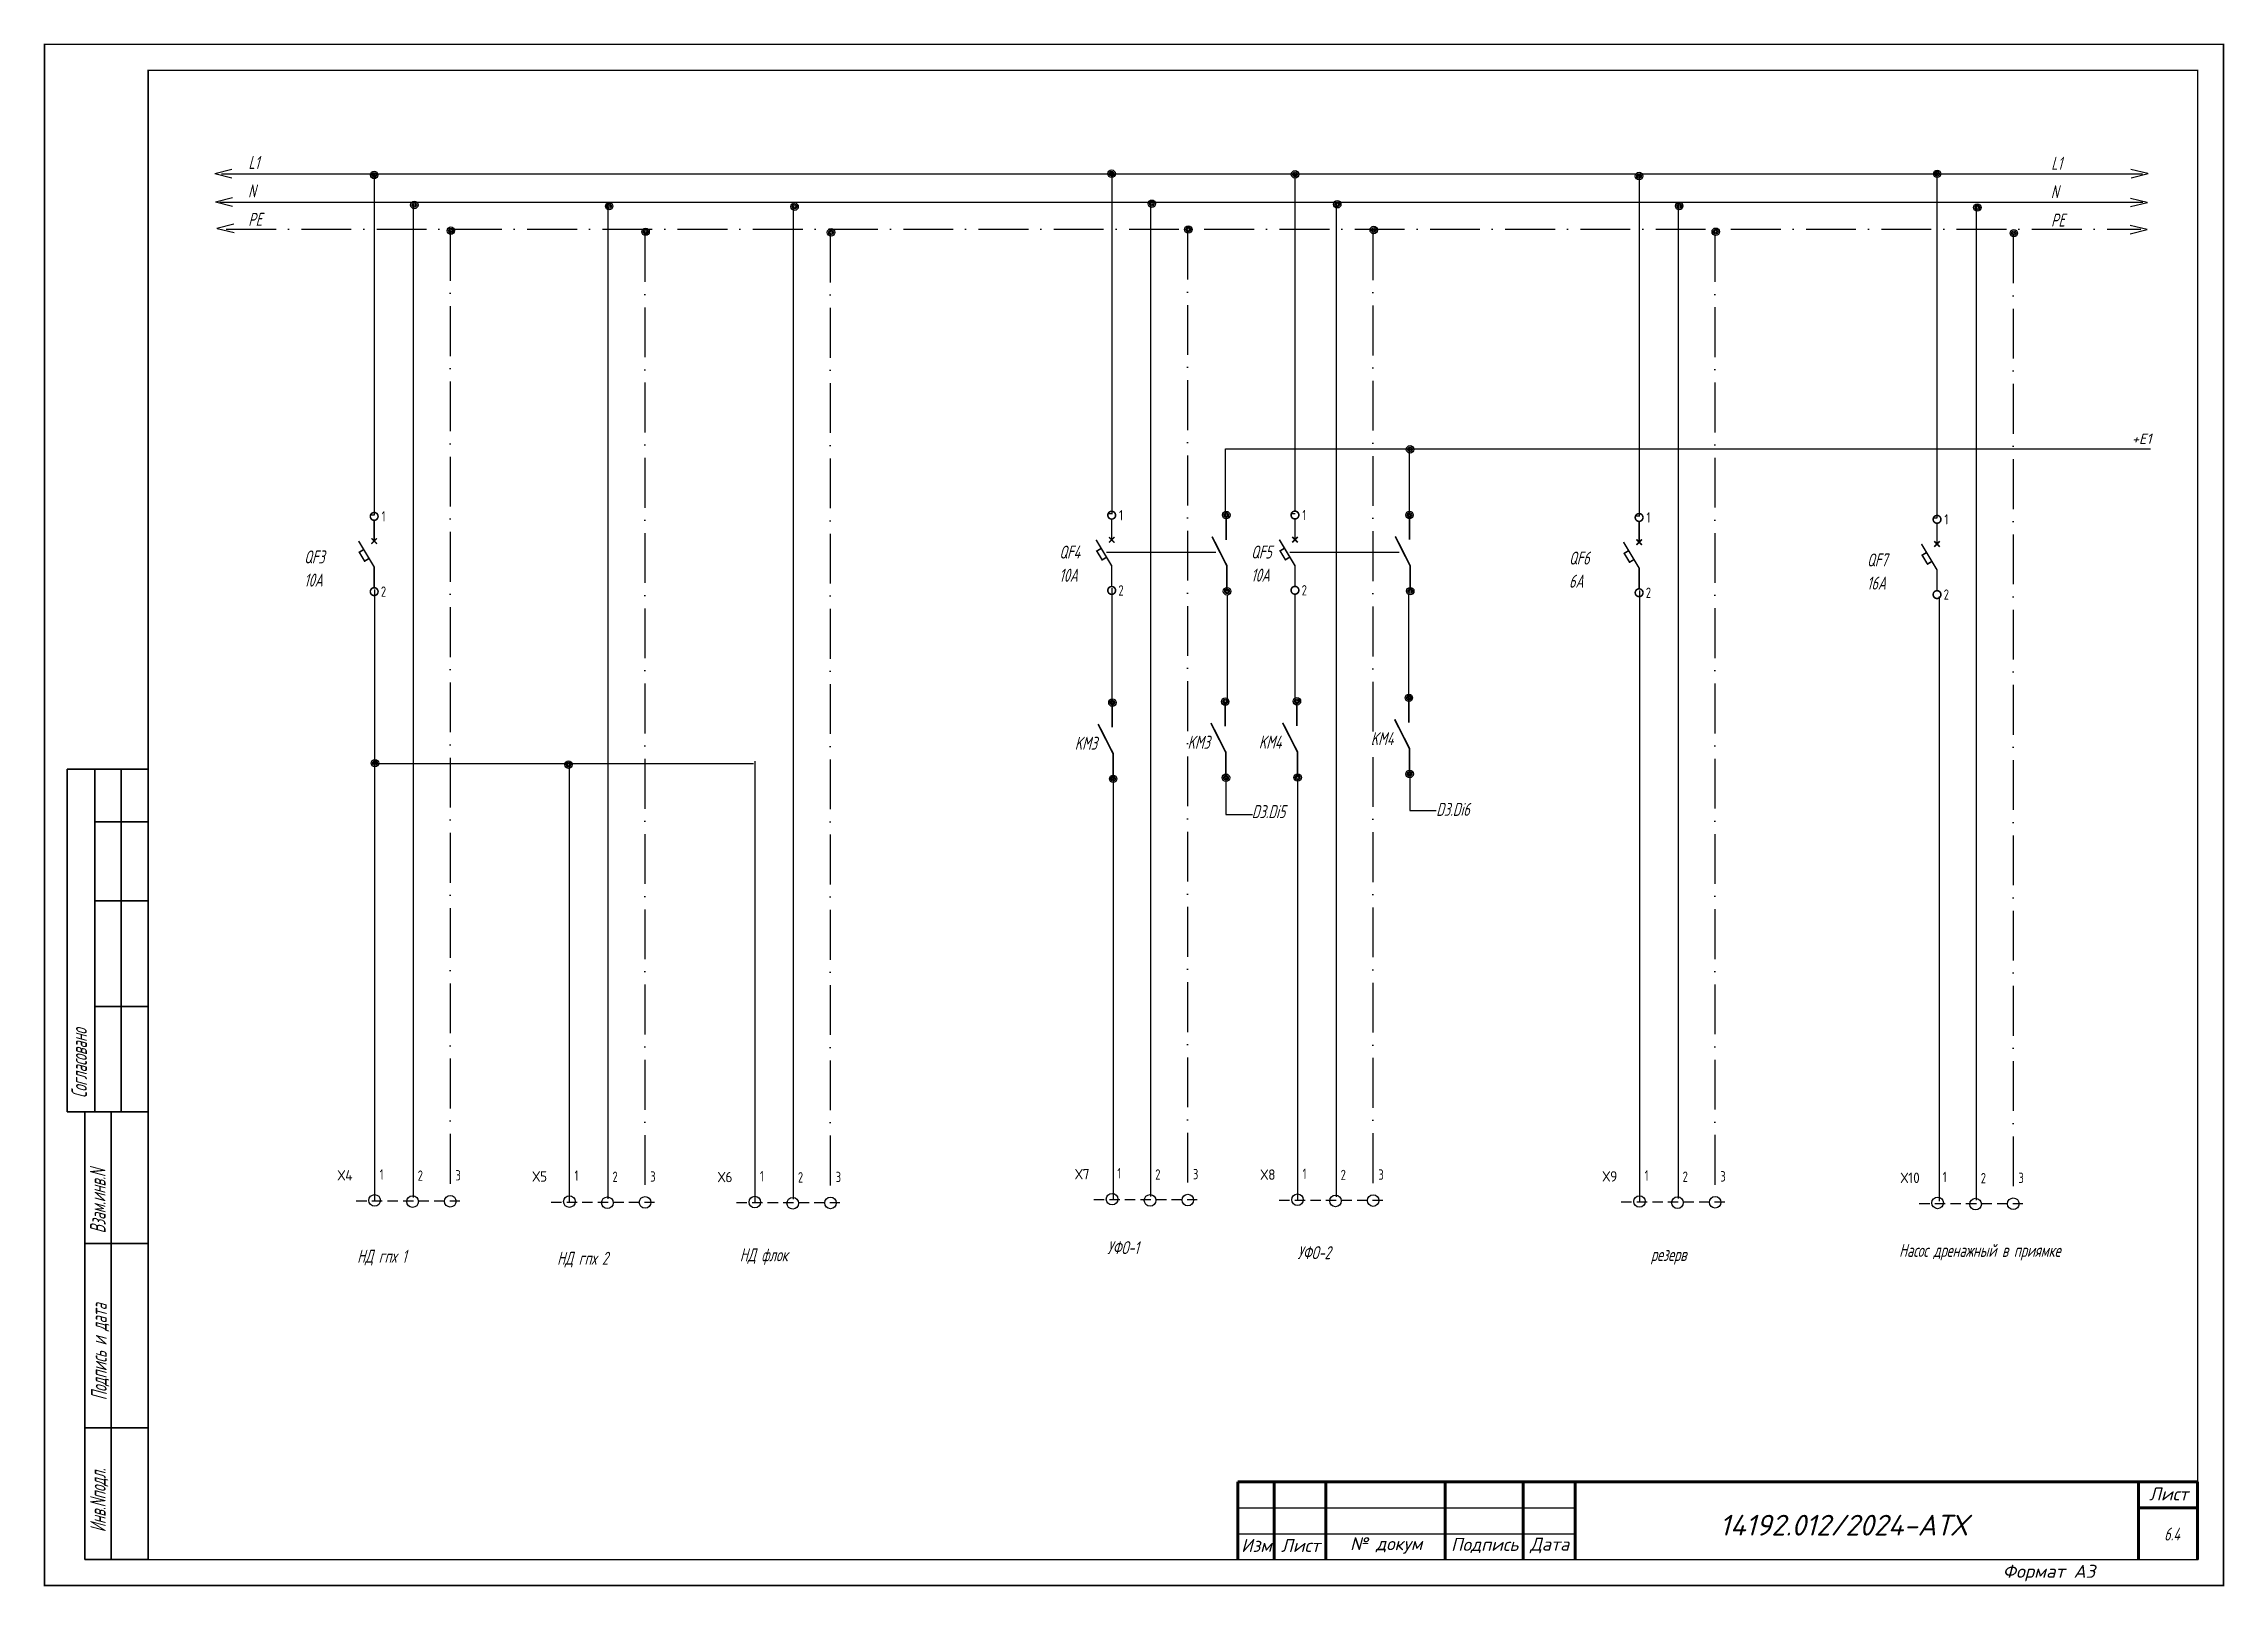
# Model space of a CAD drawing. Header units: millimetres. Extents: x 2725 to 10524, y 7125 to 11639.
# Drawn here: x 4305.4 to 4725.7, y 9095 to 9392.3 of the extents above; entities that cross this region are included whole.
import ezdxf
from ezdxf.enums import TextEntityAlignment as Align

# ---------------------------------------------------------------- set-up
doc = ezdxf.new("R2010")
doc.units = ezdxf.units.MM
doc.header["$LTSCALE"] = 4
for name, pattern in [('ACAD_ISO10W100', [18, 12, -3, 0, -3]), ('DASHED', [0.75, 0.5, -0.25]), ('SolidLine', [0])]:
    doc.linetypes.add(name, pattern=pattern)
for name, color, linetype in [("Contact's", 104, 'Continuous'), ('G', 5, 'Continuous'), ('LOC', 8, 'Continuous'), ('RED_2.5mm^2', 1, 'Continuous'), ('SYMS', 7, 'Continuous'), ('TAGS', 51, 'Continuous'), ('Вспомогательная', 1, 'Continuous'), ('Текст', 2, 'Continuous')]:
    doc.layers.add(name, color=color, linetype=linetype)
for name, color, linetype, lineweight in [('RAMKA', 7, 'Continuous', 25), ('SHTAMP', 7, 'SolidLine', 25), ('Основеая', 5, 'Continuous', 60)]:
    doc.layers.add(name, color=color, linetype=linetype, lineweight=lineweight)
doc.styles.add('COTES', font='cs_gost2304.shx', dxfattribs={"width": 0.75, "oblique": 15})
doc.styles.add('ISOCPEUR', font='isocpeui.ttf')
doc.styles.add('ISOCPEUR25.10.00', font='isocpeur.ttf', dxfattribs={"height": 2.5})
doc.styles.add('Simplex00.10.00', font='simplex.shx')
doc.styles.add('Simplex25.085.00', font='simplex.shx', dxfattribs={"width": 0.85, "oblique": 15, "height": 2.5})
doc.styles.add('Simplex25.085.15', font='', dxfattribs={"width": 0.85, "oblique": 15, "height": 2.5})
doc.styles.add('WD', font='romans.shx')
doc.styles.add('ГОСТ', font='isocpeur.ttf', dxfattribs={"oblique": 15})
doc.styles.add('Стиль мой-1', font='', dxfattribs={"width": 0.85, "oblique": 15, "height": 2.5})
doc.styles.get('Simplex25.085.15').set_extended_font_data('GOST type A')
doc.styles.get('Стиль мой-1').set_extended_font_data('GOST type A')

msp = doc.modelspace()

# ---------------------------------------------------------------- texts
at = {"style": 'Simplex25.085.15', "oblique": 15, "width": 0.85}
for s, p in [('L1', (4344.84, 9368.12)), ('L1', (4692.3, 9367.98)), ('N', (4344.77, 9362.64)), ('N', (4692.22, 9362.49)), ('PE', (4344.82, 9357.17)), ('PE', (4692.27, 9357.03)), ('QF3', (4355.58, 9292.11)), ('QF4', (4501.12, 9293.05)), ('QF5', (4538.09, 9293.06)), ('QF6', (4599.36, 9291.9)), ('QF7', (4656.79, 9291.53)), ('10А', (4355.58, 9287.65)), ('10А', (4501.12, 9288.59)), ('10А', (4538.09, 9288.61)), ('6А', (4599.36, 9287.44)), ('16А', (4656.79, 9287.08)), ('KM4', (4561.16, 9257.1)), ('KM3', (4504.11, 9256.21)), ('KM3', (4525.85, 9256.4)), ('KM4', (4539.59, 9256.43)), ('D3.Di5', (4538.23, 9243.04)), ('D3.Di6', (4573.77, 9243.47)), ('НД гпх 1', (4365.81, 9157.36)), ('НД гпх 2', (4404.34, 9156.96)), ('НД флок', (4439.56, 9157.63)), ('УФО-1', (4510.35, 9159.01)), ('УФО-2', (4547.01, 9158.04)), ('резерв', (4615.14, 9157.68)), ('Насос дренажный в приямке', (4662.98, 9158.48))]:
    msp.add_text(s, height=2.5, dxfattribs=at).set_placement(p)
at = {"color": 7, "lineweight": 25, "insert": (4714.06, 9106.32), "char_height": 2.5, "attachment_point": 1, "style": 'Стиль мой-1'}
msp.add_mtext_dynamic_manual_height_columns('6.4', width=5.3031, gutter_width=12.5, heights=[0], dxfattribs=at)
at = {"layer": 'SHTAMP', "color": 0, "style": 'ISOCPEUR'}
msp.add_text('14192.012/2024-АТХ', height=4, dxfattribs=at).set_placement((4652.23, 9104.78), align=Align.CENTER)
at = {"layer": 'SYMS', "linetype": 'Continuous', "ltscale": 0.2, "style": 'ГОСТ', "oblique": 15}
msp.add_text('+E1', height=2, dxfattribs=at).set_placement((4707.84, 9315.14))

# ---------------------------------------------------------------- blocks, each defined once
blk = doc.blocks.new('WDDOT')
for radius in [0.72, 0.449, 0.223]:
    blk.add_circle((0, 0), radius)
blk = doc.blocks.new('VT0W02')
blk.add_circle((0, 0), 0.0699)
at = {"style": 'WD'}
for tag, p, width in [('INST', (0.062, 0.42), 0.7), ('LOC', (0.062, 0.25), 0.7), ('DESC1', (0.053, -0.385), 0.8)]:
    blk.add_attdef(tag, p, '', height=0.125, dxfattribs=dict(at, width=width))
at = {"style": 'WD', "flags": 1}
for tag, p, height in [('X4TERM01', (-0.07, 0), 0.0125), ('X4TERMDESC01', (-0.055, -0.023), 0.025), ('X2TERMDESC01', (-0.006, 0.029), 0.025), ('STRIPSEQ', (0, 0), 0.00125), ('X2TERM01', (0, 0.07), 0.0125), ('X1TERMDESC01', (0.039, -0.003), 0.025), ('X1TERM01', (0.07, 0), 0.0125), ('LINKTERM', (0, -0.002), 0.00125), ('X8TERM01', (0, -0.07), 0.0125), ('X8TERMDESC01', (0, -0.054), 0.025)]:
    blk.add_attdef(tag, p, '', height=height, dxfattribs=at)
at = {"linetype": 'Continuous', "style": 'WD'}
for tag, p, height, width, flags in [('WIRENO', (0.062, 0.094), 0.125, 0.8, 8), ('TAGSTRIP', (0.053, -0.229), 0.125, 0.9, 8), ('DESC2', (0.053, -0.541), 0.125, 0.8, 8), ('CAT', (0.213, -0.406), 0.109, 0.8, 1), ('DESC3', (0.053, -0.698), 0.125, 0.8, 8)]:
    blk.add_attdef(tag, p, '', height=height, dxfattribs=dict(at, width=width, flags=flags))
at = {"linetype": 'Continuous', "style": 'WD', "width": 0.8, "flags": 1}
blk.add_attdef('MFG', text='', height=0.109, dxfattribs=at).set_placement((0.088, -0.406), align=Align.RIGHT)
at = {"style": 'WD', "width": 0.7, "flags": 1}
blk.add_attdef('ASSYCODE', (0.062, -0.281), '', height=0.01, dxfattribs=at)
blk = doc.blocks.new('QF - выкл. автоматич. (1пол.)')
at = {"color": 0, "linetype": 'Continuous', "lineweight": -2, "const_width": 0.3}
for points in [[(-0.75, -0.75, -1), (0.75, -0.75, -1)], [(-0.75, -15.25, -1), (0.75, -15.25, -1)]]:
    blk.add_lwpolyline(points, format="xyb", close=True, dxfattribs=at)
for points in [[(0, -5.5), (0, -1.5)], [(0, -14.5), (0, -10.5), (-3, -5.5)], [(-2.01, -7.14), (-2.87, -7.66), (-1.84, -9.37), (-0.99, -8.86)], [(-0.53, -6.03), (0.53, -4.97)], [(0.53, -6.03), (-0.53, -4.97)]]:
    blk.add_lwpolyline(points, dxfattribs=at)
at = {"color": 0, "linetype": 'Continuous', "lineweight": -2, "style": 'Simplex25.085.00', "oblique": 10, "width": 0.8, "flags": 4}
blk.add_attdef('ЭЛЕМЕНТ', text='', height=2.5, dxfattribs=at).set_placement((2.26, -8), align=Align.MIDDLE_LEFT)
at = {"color": 0, "linetype": 'Continuous', "lineweight": 9, "style": 'ISOCPEUR25.10.00', "oblique": 10, "width": 0.85, "flags": 5}
blk.add_attdef('ТИП', text='', height=2.5, dxfattribs=at).set_placement((2.26, -8), align=Align.MIDDLE_LEFT)
at = {"layer": "Contact's", "linetype": 'Continuous', "lineweight": 9, "style": 'Simplex00.10.00', "width": 0.7, "flags": 8}
for tag, p in [('#(1)', (1.8, -0.75)), ('#(2)', (1.8, -15.25))]:
    blk.add_attdef(tag, text='', height=2, dxfattribs=at).set_placement(p, align=Align.MIDDLE)
blk = doc.blocks.new('Формат А3')
at = {"color": 0, "linetype": 'Continuous', "const_width": 0.3}
for points in [[(-420, 297), (0, 297), (0, 0), (-420, 0)], [(-400, 5), (-400, 292), (-5, 292), (-5, 5)]]:
    blk.add_lwpolyline(points, close=True, dxfattribs=at)
at = {"color": 0, "linetype": 'Continuous', "style": 'Simplex00.10.00', "oblique": 15}
blk.add_text('Формат А3', height=2.5, dxfattribs=at).set_placement((-33.67, 2.75), align=Align.MIDDLE_CENTER)
blk = doc.blocks.new('A$C73A268AF')
at = {"lineweight": 30}
for p, q in [((4.57, 157.46), (20.05, 157.46)), ((4.57, 157.46), (4.57, 91.46)), ((9.89, 157.46), (9.89, 91.46)), ((14.97, 157.46), (14.97, 91.46)), ((9.89, 147.31), (20.05, 147.31)), ((9.89, 132.08), (20.05, 132.08)), ((9.89, 111.77), (20.05, 111.77)), ((4.57, 91.46), (20.05, 91.46)), ((7.96, 5.15), (7.96, 91.46)), ((13.04, 5.15), (13.04, 91.46)), ((20.15, 66.08), (7.96, 66.08)), ((20.15, 30.54), (7.96, 30.54))]:
    blk.add_line(p, q, dxfattribs=at)
blk.add_lwpolyline([(20.15, 5.15), (7.96, 5.15)], dxfattribs=at)
at = {"layer": 'Вспомогательная', "color": 7}
for p, q in [((230.15, 15.15), (295.15, 15.15)), ((230.15, 10.15), (295.15, 10.15)), ((230.15, 5.15), (295.15, 5.15))]:
    blk.add_line(p, q, dxfattribs=at)
at = {"layer": 'Основеая', "color": 7}
for p, q in [((230.15, 20.15), (230.15, 5.15)), ((415.15, 20.15), (230.15, 20.15)), ((237.15, 20.15), (237.15, 5.15)), ((247.15, 20.15), (247.15, 5.15)), ((270.15, 20.15), (270.15, 5.15)), ((285.15, 20.15), (285.15, 5.15)), ((295.15, 20.15), (295.15, 5.15)), ((403.72, 20.15), (403.72, 5.15)), ((415.15, 20.15), (415.15, 5.15)), ((403.72, 15.15), (415.15, 15.15))]:
    blk.add_line(p, q, dxfattribs=at)
blk.add_blockref('Формат А3', (420.15, 0.15))
at = {"layer": 'RAMKA', "style": 'COTES', "oblique": 15, "width": 0.75}
for s, p in [('Согласовано', (8.35, 94.1)), ('Взам.инв.N', (11.94, 68.02)), ('Подпись и дата', (12.17, 35.86)), ('Инв.Nподл.', (11.97, 10.43))]:
    blk.add_text(s, height=3, rotation=90, dxfattribs=at).set_placement(p)
at = {"layer": 'Текст', "color": 7, "char_height": 2.5, "style": 'ГОСТ'}
for s, insert, width, attachment_point in [('{\\fISOCPEUR|b0|i0|c204|p34;Лист}', (413.32, 17.81), 11.4585, 6), ('{\\fISOCPEUR|b0|i0|c204|p34;Изм}', (233.75, 7.88), 7, 5), ('{\\fISOCPEUR|b0|i0|c204|p34;Лист}', (242.25, 7.88), 10, 5), ('{\\fISOCPEUR|b0|i0|c204|p34;№ докум}', (258.75, 7.88), 23, 5), ('{\\fISOCPEUR|b0|i0|c204|p34;Подпись}', (277.75, 7.88), 15, 5), ('{\\fISOCPEUR|b0|i0|c204|p34;Дата}', (290.25, 7.88), 10, 5)]:
    blk.add_mtext(s, dxfattribs=dict(at, insert=insert, width=width, attachment_point=attachment_point))

# ---------------------------------------------------------------- linework, layer by layer
at = {"linetype": 'DASHED'}
for p, q in [((4365.64, 9169.27), (4385.58, 9169.27)), ((4403.18, 9169.05), (4423.12, 9169.05)), ((4438.91, 9168.94), (4458.85, 9168.94)), ((4507.77, 9169.51), (4527.71, 9169.51)), ((4543.51, 9169.41), (4563.45, 9169.41)), ((4609.42, 9169.06), (4629.36, 9169.06)), ((4666.87, 9168.79), (4686.82, 9168.79))]:
    msp.add_line(p, q, dxfattribs=at)
at = {"ltscale": 0.2, "const_width": 0.33}
for points in [[(4533.28, 9296.66), (4533.28, 9301.29)], [(4568.59, 9296.7), (4568.59, 9301.32)], [(4533.43, 9286.84), (4533.43, 9291.64), (4530.56, 9297.29)], [(4568.75, 9286.87), (4568.74, 9291.67), (4565.88, 9297.32)], [(4511.33, 9260.53), (4511.33, 9265.15)], [(4533.07, 9260.72), (4533.07, 9265.35)], [(4546.89, 9260.78), (4546.89, 9265.41)], [(4568.47, 9261.46), (4568.47, 9266.08)], [(4511.48, 9250.7), (4511.48, 9255.5), (4508.61, 9261.15)], [(4533.22, 9250.9), (4533.22, 9255.7), (4530.35, 9261.35)], [(4547.05, 9250.96), (4547.04, 9255.76), (4544.17, 9261.41)], [(4568.62, 9251.63), (4568.62, 9256.43), (4565.75, 9262.08)]]:
    msp.add_lwpolyline(points, dxfattribs=at)
at = {"layer": 'G', "color": 0, "ltscale": 0.2}
for p, q in [((4670.31, 9300.9), (4670.31, 9367.2)), ((4510.25, 9294.28), (4531.31, 9294.28)), ((4545.56, 9294.31), (4566.63, 9294.31)), ((4546.54, 9286.19), (4546.54, 9265.53)), ((4568.47, 9266.08), (4568.47, 9286.16)), ((4533.24, 9250.81), (4533.24, 9243.76)), ((4568.68, 9251.56), (4568.68, 9244.51)), ((4533.24, 9243.76), (4538.33, 9243.76)), ((4568.68, 9244.51), (4573.77, 9244.51))]:
    msp.add_line(p, q, dxfattribs=at)
for points in [[(4546.6, 9302.28), (4546.6, 9367.2)], [(4533.17, 9301.41), (4533.17, 9314.17), (4711.42, 9314.17)], [(4568.62, 9301.46), (4568.62, 9314.17)], [(4533.46, 9286), (4533.46, 9265.72)]]:
    msp.add_lwpolyline(points, dxfattribs=at)
at = {"layer": 'RED_2.5mm^2', "linetype": 'Continuous', "ltscale": 0.2}
for p, q in [((4339.64, 9367.2), (4709.9, 9367.2)), ((4369.1, 9367.31), (4369.1, 9301.39)), ((4511.24, 9367.54), (4511.24, 9301.62)), ((4612.89, 9367.1), (4612.89, 9301.18)), ((4339.32, 9361.72), (4709.95, 9361.72)), ((4376.59, 9361.35), (4376.59, 9169.92)), ((4414.13, 9361.12), (4414.13, 9169.69)), ((4449.86, 9361.02), (4449.86, 9169.59)), ((4518.73, 9361.58), (4518.73, 9170.15)), ((4554.46, 9361.48), (4554.46, 9170.05)), ((4620.37, 9361.14), (4620.37, 9169.71)), ((4677.83, 9360.87), (4677.83, 9169.44)), ((4368.32, 9301.48), (4369.1, 9301.48)), ((4510.46, 9301.71), (4511.24, 9301.71)), ((4545.77, 9301.74), (4546.56, 9301.74)), ((4612.1, 9301.27), (4612.89, 9301.27)), ((4669.53, 9300.9), (4670.31, 9300.9)), ((4369.14, 9287.11), (4369.14, 9169.3)), ((4511.28, 9287.34), (4511.28, 9262.72)), ((4612.92, 9286.9), (4612.92, 9169.09)), ((4670.69, 9285.72), (4670.69, 9169.2)), ((4369.36, 9253.57), (4442.2, 9253.57)), ((4406.68, 9253.28), (4406.68, 9169.07)), ((4442.42, 9254.03), (4442.42, 9168.97)), ((4511.52, 9254.39), (4511.52, 9169.57)), ((4547.01, 9250.56), (4547.01, 9169.43))]:
    msp.add_line(p, q, dxfattribs=at)
at = {"layer": 'RED_2.5mm^2', "linetype": 'ACAD_ISO10W100', "ltscale": 0.2}
for p, q in [((4340.57, 9356.56), (4709.55, 9356.56)), ((4383.71, 9356.18), (4383.71, 9170.91)), ((4421.25, 9355.95), (4421.25, 9170.68)), ((4525.85, 9356.41), (4525.85, 9171.15)), ((4561.58, 9356.31), (4561.58, 9171.05)), ((4627.49, 9355.97), (4627.49, 9170.7)), ((4456.98, 9355.85), (4456.98, 9170.58)), ((4684.95, 9355.7), (4684.95, 9170.43))]:
    msp.add_line(p, q, dxfattribs=at)
at = {"layer": 'SYMS', "linetype": 'Continuous', "ltscale": 0.2}
for p, q in [((4338.36, 9367.27), (4341.64, 9368.09)), ((4338.4, 9367.24), (4341.67, 9366.44)), ((4710.93, 9367.23), (4707.67, 9368.03)), ((4710.97, 9367.19), (4707.7, 9366.38)), ((4338.48, 9361.82), (4341.75, 9362.63)), ((4338.52, 9361.79), (4341.79, 9360.99)), ((4710.82, 9361.66), (4707.56, 9362.46)), ((4710.86, 9361.62), (4707.59, 9360.81)), ((4338.77, 9356.72), (4342.04, 9357.53)), ((4338.81, 9356.68), (4342.07, 9355.88)), ((4710.77, 9356.44), (4707.5, 9357.24)), ((4710.8, 9356.4), (4707.53, 9355.59))]:
    msp.add_line(p, q, dxfattribs=at)

# ---------------------------------------------------------------- block references
at = {"ltscale": 1.2}
msp.add_blockref('A$C73A268AF', (4305.37, 9094.99), dxfattribs=at)
ref = msp.add_blockref('QF - выкл. автоматич. (1пол.)', (4369.08, 9301.93))
ref.add_attrib('#(1)', '1', dxfattribs={"layer": "Contact's", "linetype": 'Continuous', "lineweight": 9, "height": 2, "style": 'Simplex00.10.00', "width": 0.7}).set_placement((4370.88, 9301.18), align=Align.MIDDLE)
ref.add_attrib('#(2)', '2', dxfattribs={"layer": "Contact's", "linetype": 'Continuous', "lineweight": 9, "height": 2, "style": 'Simplex00.10.00', "width": 0.7}).set_placement((4370.88, 9286.68), align=Align.MIDDLE)
ref = msp.add_blockref('QF - выкл. автоматич. (1пол.)', (4511.22, 9302.16))
ref.add_attrib('#(1)', '1', dxfattribs={"layer": "Contact's", "linetype": 'Continuous', "lineweight": 9, "height": 2, "style": 'Simplex00.10.00', "width": 0.7}).set_placement((4513.02, 9301.41), align=Align.MIDDLE)
ref.add_attrib('#(2)', '2', dxfattribs={"layer": "Contact's", "linetype": 'Continuous', "lineweight": 9, "height": 2, "style": 'Simplex00.10.00', "width": 0.7}).set_placement((4513.02, 9286.91), align=Align.MIDDLE)
ref = msp.add_blockref('QF - выкл. автоматич. (1пол.)', (4546.54, 9302.19))
ref.add_attrib('#(1)', '1', dxfattribs={"layer": "Contact's", "linetype": 'Continuous', "lineweight": 9, "height": 2, "style": 'Simplex00.10.00', "width": 0.7}).set_placement((4548.34, 9301.44), align=Align.MIDDLE)
ref.add_attrib('#(2)', '2', dxfattribs={"layer": "Contact's", "linetype": 'Continuous', "lineweight": 9, "height": 2, "style": 'Simplex00.10.00', "width": 0.7}).set_placement((4548.34, 9286.94), align=Align.MIDDLE)
ref = msp.add_blockref('QF - выкл. автоматич. (1пол.)', (4612.87, 9301.72))
ref.add_attrib('#(1)', '1', dxfattribs={"layer": "Contact's", "linetype": 'Continuous', "lineweight": 9, "height": 2, "style": 'Simplex00.10.00', "width": 0.7}).set_placement((4614.67, 9300.97), align=Align.MIDDLE)
ref.add_attrib('#(2)', '2', dxfattribs={"layer": "Contact's", "linetype": 'Continuous', "lineweight": 9, "height": 2, "style": 'Simplex00.10.00', "width": 0.7}).set_placement((4614.67, 9286.47), align=Align.MIDDLE)
ref = msp.add_blockref('QF - выкл. автоматич. (1пол.)', (4670.29, 9301.36))
ref.add_attrib('#(1)', '1', dxfattribs={"layer": "Contact's", "linetype": 'Continuous', "lineweight": 9, "height": 2, "style": 'Simplex00.10.00', "width": 0.7}).set_placement((4672.09, 9300.61), align=Align.MIDDLE)
ref.add_attrib('#(2)', '2', dxfattribs={"layer": "Contact's", "linetype": 'Continuous', "lineweight": 9, "height": 2, "style": 'Simplex00.10.00', "width": 0.7}).set_placement((4672.09, 9286.11), align=Align.MIDDLE)
at = {"layer": 'SYMS', "linetype": 'Continuous', "ltscale": 0.2}
for p in [(4369.08, 9366.98), (4511.21, 9367.22), (4546.56, 9367.1), (4612.86, 9366.77), (4670.31, 9367.2), (4376.82, 9361.19), (4414.36, 9360.97), (4450.1, 9360.87), (4518.96, 9361.43), (4554.69, 9361.33), (4620.6, 9360.98), (4678.06, 9360.71), (4383.86, 9356.24), (4421.39, 9356.01), (4457.13, 9355.91), (4525.99, 9356.47), (4561.73, 9356.37), (4627.64, 9356.03), (4685.09, 9355.76), (4568.72, 9314.1), (4369.23, 9253.63), (4406.53, 9253.34)]:
    msp.add_blockref('WDDOT', p, dxfattribs=at)
at = {"layer": 'SYMS', "ltscale": 0.2, "rotation": 180}
for p in [(4533.31, 9301.43), (4568.62, 9301.46), (4533.45, 9286.75), (4568.76, 9286.78), (4511.36, 9265.29), (4533.1, 9265.49), (4546.92, 9265.55), (4568.5, 9266.22), (4511.5, 9250.61), (4533.24, 9250.81), (4547.06, 9250.87), (4568.64, 9251.55)]:
    msp.add_blockref('WDDOT', p, dxfattribs=at)
at = {"layer": 'SYMS', "linetype": 'Continuous', "ltscale": 0.2}
ref = msp.add_blockref('VT0W02', (4369.16, 9169.37), dxfattribs=dict(at, xscale=16, yscale=16, zscale=16))
ref.add_attrib('LOC', '1', (4370.16, 9173.37), dxfattribs={"layer": 'LOC', "height": 2, "style": 'WD', "width": 0.7})
ref.add_attrib('TAGSTRIP', 'Х4', (4362.05, 9173.2), dxfattribs={"layer": 'TAGS', "linetype": 'Continuous', "height": 2, "style": 'WD', "width": 0.9, "flags": 8})
ref = msp.add_blockref('VT0W02', (4383.75, 9169.2), dxfattribs=dict(at, xscale=16, yscale=16, zscale=16))
ref.add_attrib('LOC', '3', (4384.75, 9173.2), dxfattribs={"layer": 'LOC', "height": 2, "style": 'WD', "width": 0.7})
ref = msp.add_blockref('VT0W02', (4511.3, 9169.6), dxfattribs=dict(at, xscale=16, yscale=16, zscale=16))
ref.add_attrib('LOC', '1', (4512.3, 9173.6), dxfattribs={"layer": 'LOC', "height": 2, "style": 'WD', "width": 0.7})
ref.add_attrib('TAGSTRIP', 'Х7', (4504.18, 9173.43), dxfattribs={"layer": 'TAGS', "linetype": 'Continuous', "height": 2, "style": 'WD', "width": 0.9, "flags": 8})
ref = msp.add_blockref('VT0W02', (4518.62, 9169.37), dxfattribs=dict(at, xscale=16, yscale=16, zscale=16))
ref.add_attrib('LOC', '2', (4519.62, 9173.37), dxfattribs={"layer": 'LOC', "height": 2, "style": 'WD', "width": 0.7})
ref = msp.add_blockref('VT0W02', (4525.89, 9169.44), dxfattribs=dict(at, xscale=16, yscale=16, zscale=16))
ref.add_attrib('LOC', '3', (4526.89, 9173.44), dxfattribs={"layer": 'LOC', "height": 2, "style": 'WD', "width": 0.7})
ref = msp.add_blockref('VT0W02', (4547.03, 9169.5), dxfattribs=dict(at, xscale=16, yscale=16, zscale=16))
ref.add_attrib('LOC', '1', (4548.03, 9173.5), dxfattribs={"layer": 'LOC', "height": 2, "style": 'WD', "width": 0.7})
ref.add_attrib('TAGSTRIP', 'Х8', (4539.92, 9173.33), dxfattribs={"layer": 'TAGS', "linetype": 'Continuous', "height": 2, "style": 'WD', "width": 0.9, "flags": 8})
ref = msp.add_blockref('VT0W02', (4554.35, 9169.27), dxfattribs=dict(at, xscale=16, yscale=16, zscale=16))
ref.add_attrib('LOC', '2', (4555.35, 9173.27), dxfattribs={"layer": 'LOC', "height": 2, "style": 'WD', "width": 0.7})
ref = msp.add_blockref('VT0W02', (4561.62, 9169.34), dxfattribs=dict(at, xscale=16, yscale=16, zscale=16))
ref.add_attrib('LOC', '3', (4562.62, 9173.34), dxfattribs={"layer": 'LOC', "height": 2, "style": 'WD', "width": 0.7})
ref = msp.add_blockref('VT0W02', (4612.94, 9169.16), dxfattribs=dict(at, xscale=16, yscale=16, zscale=16))
ref.add_attrib('LOC', '1', (4613.94, 9173.16), dxfattribs={"layer": 'LOC', "height": 2, "style": 'WD', "width": 0.7})
ref.add_attrib('TAGSTRIP', 'Х9', (4605.83, 9172.99), dxfattribs={"layer": 'TAGS', "linetype": 'Continuous', "height": 2, "style": 'WD', "width": 0.9, "flags": 8})
ref = msp.add_blockref('VT0W02', (4376.48, 9169.14), dxfattribs=dict(at, xscale=16, yscale=16, zscale=16))
ref.add_attrib('LOC', '2', (4377.48, 9173.14), dxfattribs={"layer": 'LOC', "height": 2, "style": 'WD', "width": 0.7})
ref = msp.add_blockref('VT0W02', (4406.7, 9169.14), dxfattribs=dict(at, xscale=16, yscale=16, zscale=16))
ref.add_attrib('LOC', '1', (4407.7, 9173.14), dxfattribs={"layer": 'LOC', "height": 2, "style": 'WD', "width": 0.7})
ref.add_attrib('TAGSTRIP', 'Х5', (4399.59, 9172.97), dxfattribs={"layer": 'TAGS', "linetype": 'Continuous', "height": 2, "style": 'WD', "width": 0.9, "flags": 8})
ref = msp.add_blockref('VT0W02', (4414.02, 9168.91), dxfattribs=dict(at, xscale=16, yscale=16, zscale=16))
ref.add_attrib('LOC', '2', (4415.02, 9172.91), dxfattribs={"layer": 'LOC', "height": 2, "style": 'WD', "width": 0.7})
ref = msp.add_blockref('VT0W02', (4421.29, 9168.98), dxfattribs=dict(at, xscale=16, yscale=16, zscale=16))
ref.add_attrib('LOC', '3', (4422.29, 9172.98), dxfattribs={"layer": 'LOC', "height": 2, "style": 'WD', "width": 0.7})
ref = msp.add_blockref('VT0W02', (4442.44, 9169.04), dxfattribs=dict(at, xscale=16, yscale=16, zscale=16))
ref.add_attrib('LOC', '1', (4443.44, 9173.04), dxfattribs={"layer": 'LOC', "height": 2, "style": 'WD', "width": 0.7})
ref.add_attrib('TAGSTRIP', 'Х6', (4435.32, 9172.87), dxfattribs={"layer": 'TAGS', "linetype": 'Continuous', "height": 2, "style": 'WD', "width": 0.9, "flags": 8})
ref = msp.add_blockref('VT0W02', (4449.75, 9168.81), dxfattribs=dict(at, xscale=16, yscale=16, zscale=16))
ref.add_attrib('LOC', '2', (4450.75, 9172.81), dxfattribs={"layer": 'LOC', "height": 2, "style": 'WD', "width": 0.7})
ref = msp.add_blockref('VT0W02', (4457.03, 9168.88), dxfattribs=dict(at, xscale=16, yscale=16, zscale=16))
ref.add_attrib('LOC', '3', (4458.03, 9172.88), dxfattribs={"layer": 'LOC', "height": 2, "style": 'WD', "width": 0.7})
ref = msp.add_blockref('VT0W02', (4620.26, 9168.93), dxfattribs=dict(at, xscale=16, yscale=16, zscale=16))
ref.add_attrib('LOC', '2', (4621.26, 9172.93), dxfattribs={"layer": 'LOC', "height": 2, "style": 'WD', "width": 0.7})
ref = msp.add_blockref('VT0W02', (4627.53, 9169), dxfattribs=dict(at, xscale=16, yscale=16, zscale=16))
ref.add_attrib('LOC', '3', (4628.53, 9173), dxfattribs={"layer": 'LOC', "height": 2, "style": 'WD', "width": 0.7})
ref = msp.add_blockref('VT0W02', (4670.4, 9168.89), dxfattribs=dict(at, xscale=16, yscale=16, zscale=16))
ref.add_attrib('LOC', '1', (4671.4, 9172.89), dxfattribs={"layer": 'LOC', "height": 2, "style": 'WD', "width": 0.7})
ref.add_attrib('TAGSTRIP', 'Х10', (4663.29, 9172.72), dxfattribs={"layer": 'TAGS', "linetype": 'Continuous', "height": 2, "style": 'WD', "width": 0.9, "flags": 8})
ref = msp.add_blockref('VT0W02', (4677.72, 9168.65), dxfattribs=dict(at, xscale=16, yscale=16, zscale=16))
ref.add_attrib('LOC', '2', (4678.72, 9172.65), dxfattribs={"layer": 'LOC', "height": 2, "style": 'WD', "width": 0.7})
ref = msp.add_blockref('VT0W02', (4684.99, 9168.72), dxfattribs=dict(at, xscale=16, yscale=16, zscale=16))
ref.add_attrib('LOC', '3', (4685.99, 9172.72), dxfattribs={"layer": 'LOC', "height": 2, "style": 'WD', "width": 0.7})

msp.set_redraw_order([(e.dxf.handle, doc.entitydb.next_handle()) for e in msp.query("TEXT MTEXT ATTDEF DIMENSION ARC_DIMENSION")])  # texts and dimensions are drawn at this point

doc.saveas('drawing.dxf')
